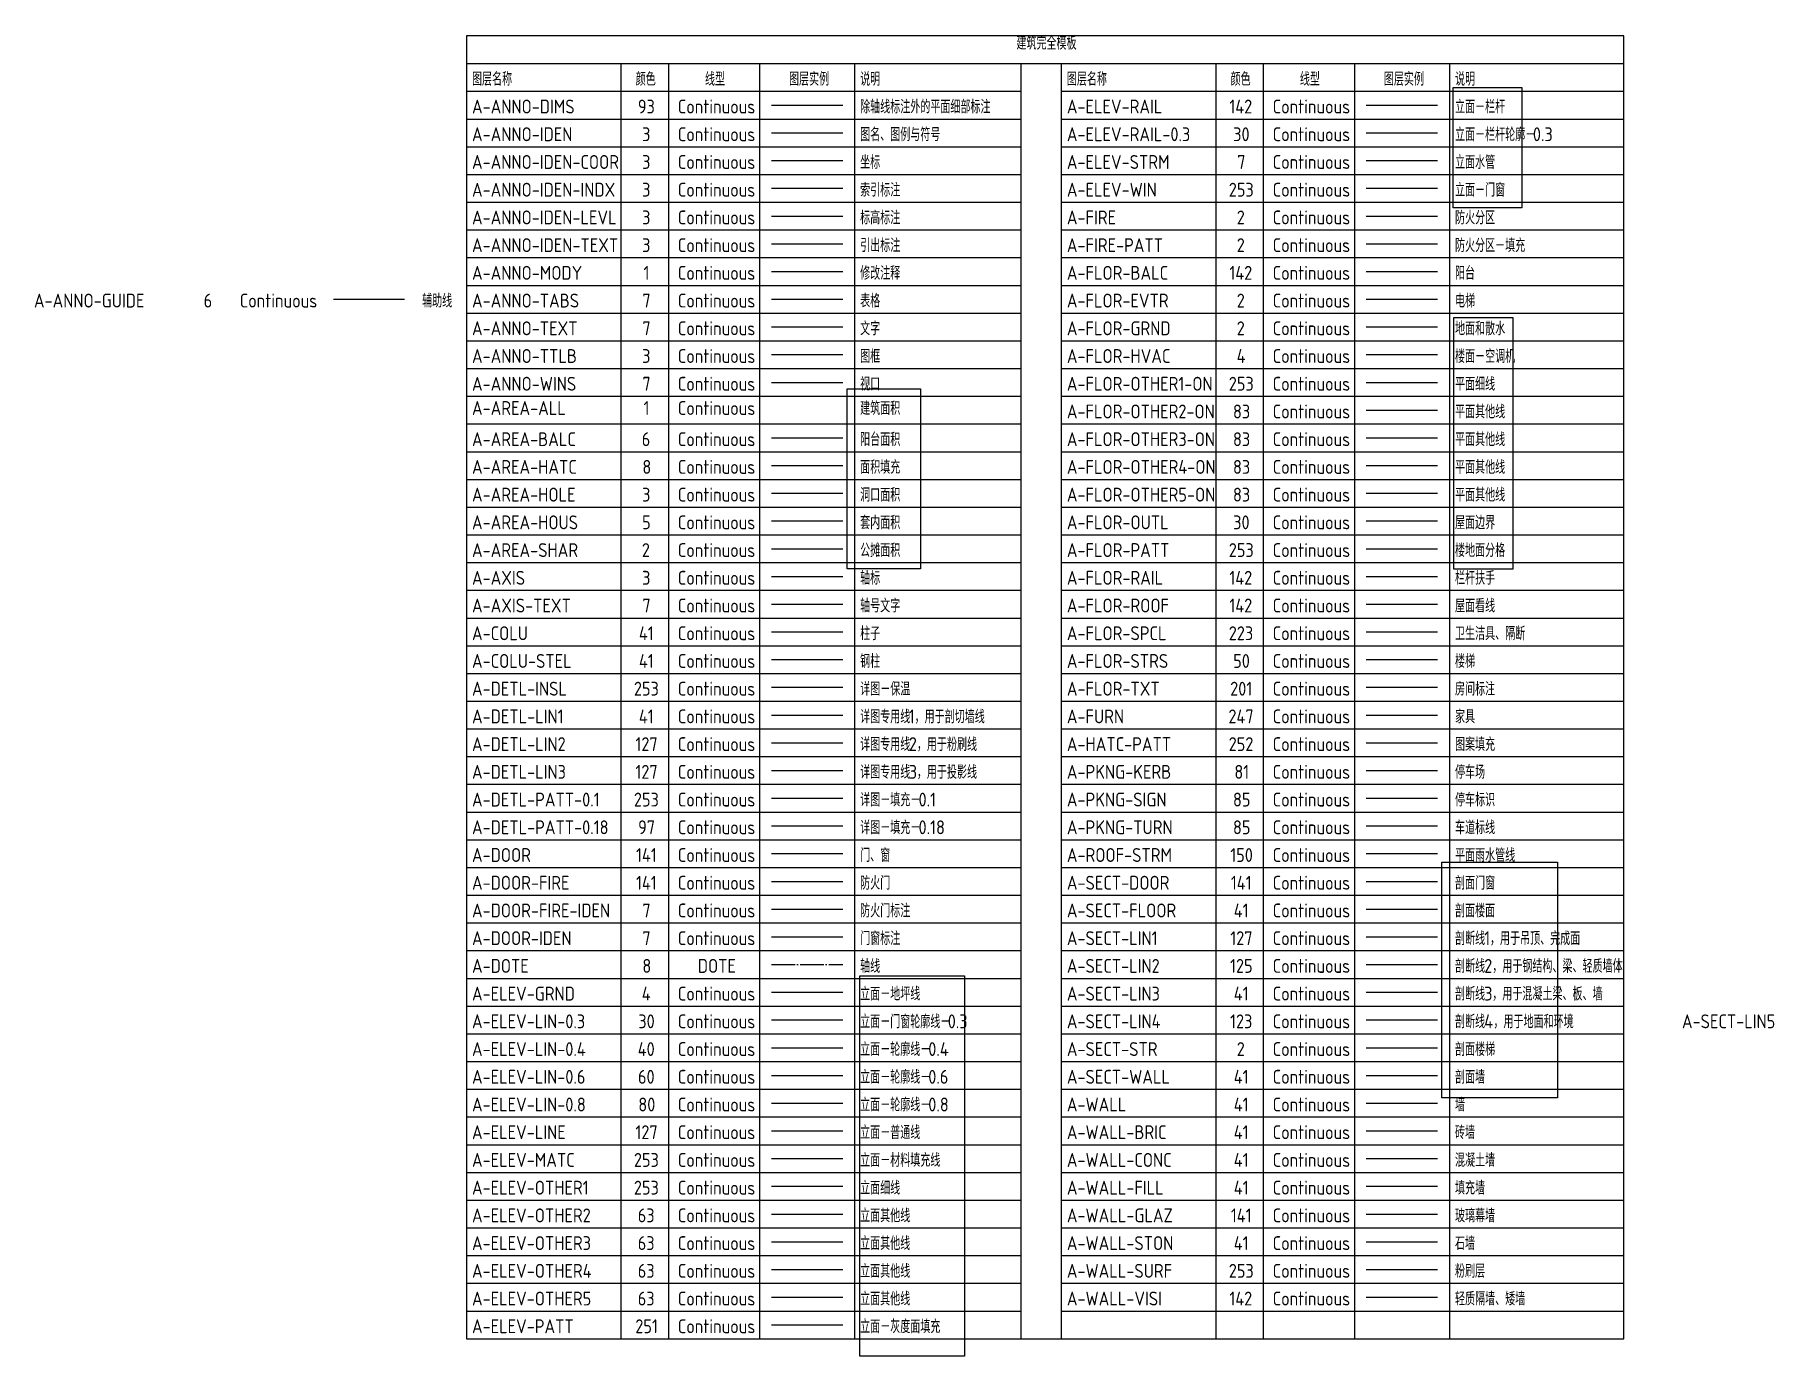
# Model space of a CAD drawing. Extents: x -6243262 to 3079315, y -2914302 to 172723.
# Drawn here: x -2919372 to -2875454, y -686478 to -653110 of the extents above; entities that cross this region are included whole.
import ezdxf

# ---------------------------------------------------------------- set-up
doc = ezdxf.new("R2010")
doc.units = 0
doc.header["$LTSCALE"] = 1000
doc.linetypes.add('DOTE', pattern=[2.42, 2, -0.2, 0.02, -0.2])
for name, color, linetype in [('A-ANNO-DIMS', 93, 'Continuous'), ('A-ANNO-IDEN', 3, 'Continuous'), ('A-ANNO-IDEN-COOR', 3, 'Continuous'), ('A-ANNO-IDEN-INDX', 3, 'Continuous'), ('A-ANNO-IDEN-LEVL', 3, 'Continuous'), ('A-ANNO-IDEN-TEXT', 3, 'Continuous'), ('A-ANNO-MODY', 1, 'Continuous'), ('A-ANNO-TABS', 7, 'Continuous'), ('A-ANNO-TEXT', 7, 'Continuous'), ('A-ANNO-TTLB', 3, 'Continuous'), ('A-ANNO-WINS', 7, 'Continuous'), ('A-AREA-ALL', 1, 'Continuous'), ('A-AREA-BALC', 6, 'Continuous'), ('A-AREA-HATC', 8, 'Continuous'), ('A-AREA-HOLE', 3, 'Continuous'), ('A-AREA-HOUS', 5, 'Continuous'), ('A-AREA-SHAR', 2, 'Continuous'), ('A-AXIS', 3, 'Continuous'), ('A-AXIS-TEXT', 7, 'Continuous'), ('A-COLU', 41, 'Continuous'), ('A-COLU-STEL', 41, 'Continuous'), ('A-DETL-INSL', 253, 'Continuous'), ('A-DETL-LIN1', 41, 'Continuous'), ('A-DETL-LIN2', 127, 'Continuous'), ('A-DETL-LIN3', 127, 'Continuous'), ('A-DETL-PATT-0.1', 253, 'Continuous'), ('A-DETL-PATT-0.18', 97, 'Continuous'), ('A-DOOR', 141, 'Continuous'), ('A-DOOR-FIRE', 141, 'Continuous'), ('A-DOOR-FIRE-IDEN', 7, 'Continuous'), ('A-DOOR-IDEN', 7, 'Continuous'), ('A-DOTE', 8, 'DOTE'), ('A-ELEV-GRND', 4, 'Continuous'), ('A-ELEV-LIN-0.3', 30, 'Continuous'), ('A-ELEV-LIN-0.4', 40, 'Continuous'), ('A-ELEV-LIN-0.6', 60, 'Continuous'), ('A-ELEV-LIN-0.8', 80, 'Continuous'), ('A-ELEV-LINE', 127, 'Continuous'), ('A-ELEV-MATC', 253, 'Continuous'), ('A-ELEV-OTHER1', 253, 'Continuous'), ('A-ELEV-OTHER2', 63, 'Continuous'), ('A-ELEV-OTHER3', 63, 'Continuous'), ('A-ELEV-OTHER4', 63, 'Continuous'), ('A-ELEV-OTHER5', 63, 'Continuous'), ('A-ELEV-PATT', 251, 'Continuous'), ('A-ELEV-RAIL', 142, 'Continuous'), ('A-ELEV-RAIL-0.3', 30, 'Continuous'), ('A-ELEV-STRM', 7, 'Continuous'), ('A-ELEV-WIN', 253, 'Continuous'), ('A-FIRE', 2, 'Continuous'), ('A-FIRE-PATT', 2, 'Continuous'), ('A-FLOR-BALC', 142, 'Continuous'), ('A-FLOR-EVTR', 2, 'Continuous'), ('A-FLOR-GRND', 2, 'Continuous'), ('A-FLOR-HVAC', 4, 'Continuous'), ('A-FLOR-OTHER1-ON', 253, 'Continuous'), ('A-FLOR-OTHER2-ON', 83, 'Continuous'), ('A-FLOR-OTHER3-ON', 83, 'Continuous'), ('A-FLOR-OTHER4-ON', 83, 'Continuous'), ('A-FLOR-OTHER5-ON', 83, 'Continuous'), ('A-FLOR-OUTL', 30, 'Continuous'), ('A-FLOR-PATT', 253, 'Continuous'), ('A-FLOR-RAIL', 142, 'Continuous'), ('A-FLOR-ROOF', 142, 'Continuous'), ('A-FLOR-SPCL', 223, 'Continuous'), ('A-FLOR-STRS', 50, 'Continuous'), ('A-FLOR-TXT', 201, 'Continuous'), ('A-FURN', 247, 'Continuous'), ('A-HATC-PATT', 252, 'Continuous'), ('A-PKNG-KERB', 81, 'Continuous'), ('A-PKNG-SIGN', 85, 'Continuous'), ('A-PKNG-TURN', 85, 'Continuous'), ('A-ROOF-STRM', 150, 'Continuous'), ('A-SECT-DOOR', 141, 'Continuous'), ('A-SECT-FLOOR', 41, 'Continuous'), ('A-SECT-LIN1', 127, 'Continuous'), ('A-SECT-LIN2', 125, 'Continuous'), ('A-SECT-LIN3', 41, 'Continuous'), ('A-SECT-LIN4', 123, 'Continuous'), ('A-SECT-LIN5', 8, 'Continuous'), ('A-SECT-STR', 2, 'Continuous'), ('A-SECT-WALL', 41, 'Continuous'), ('A-WALL', 41, 'Continuous'), ('A-WALL-BRIC', 41, 'Continuous'), ('A-WALL-CONC', 41, 'Continuous'), ('A-WALL-FILL', 41, 'Continuous'), ('A-WALL-GLAZ', 141, 'Continuous'), ('A-WALL-STON', 41, 'Continuous'), ('A-WALL-SURF', 253, 'Continuous'), ('A-WALL-VISI', 142, 'Continuous')]:
    doc.layers.add(name, color=color, linetype=linetype)
doc.layers.add('A-ANNO-GUIDE', color=6, linetype='Continuous', plot=False)
doc.styles.get("Standard").update_dxf_attribs({"font": 'gbenor.shx', "bigfont": 'gbcbig.shx'})

msp = doc.modelspace()

# ---------------------------------------------------------------- texts
for s, p in [('建筑完全模板', (-2894587.2, -653486.9)), ('图层名称', (-2908332.8, -654396.9)), ('颜色', (-2904199.9, -654396.9)), ('线型', (-2902449.9, -654396.9)), ('图层实例', (-2900328.9, -654396.9)), ('说明', (-2898532.8, -654396.9)), ('图层名称', (-2893313.2, -654396.9)), ('颜色', (-2889180.3, -654396.9)), ('线型', (-2887430.3, -654396.9)), ('图层实例', (-2885309.3, -654396.9)), ('说明', (-2883513.2, -654396.9))]:
    msp.add_text(s, height=337.59).set_placement(p)
at = {"layer": 'A-ANNO-DIMS'}
for s, height, p in [('A-ANNO-DIMS', 350, (-2908332.8, -655096.9)), ('93', 350, (-2904145.3, -655096.9)), ('Continuous', 350, (-2903137.5, -655096.9)), ('除轴线标注外的平面细部标注', 337.589, (-2898532.8, -655096.9))]:
    msp.add_text(s, height=height, dxfattribs=at).set_placement(p)
at = {"layer": 'A-ANNO-GUIDE'}
for s, height, p in [('A-ANNO-GUIDE', 350, (-2919392.9, -659996.9)), ('Continuous', 350, (-2914197.7, -659996.9)), ('辅助线', 337.59, (-2909592.9, -659996.9)), ('6', 350, (-2915107.2, -659996.9))]:
    msp.add_text(s, height=height, dxfattribs=at).set_placement(p)
at = {"layer": 'A-ANNO-IDEN'}
for s, height, p in [('A-ANNO-IDEN', 350, (-2908332.8, -655796.9)), ('3', 350, (-2904037.1, -655796.9)), ('Continuous', 350, (-2903137.5, -655796.9)), ('图名、图例与符号', 337.59, (-2898532.8, -655796.9))]:
    msp.add_text(s, height=height, dxfattribs=at).set_placement(p)
at = {"layer": 'A-ANNO-IDEN-COOR'}
for s, height, p in [('坐标', 337.59, (-2898532.8, -656496.9)), ('A-ANNO-IDEN-COOR', 350, (-2908332.8, -656496.9)), ('3', 350, (-2904037.1, -656496.9)), ('Continuous', 350, (-2903137.5, -656496.9))]:
    msp.add_text(s, height=height, dxfattribs=at).set_placement(p)
at = {"layer": 'A-ANNO-IDEN-INDX'}
for s, height, p in [('A-ANNO-IDEN-INDX', 350, (-2908332.8, -657196.9)), ('3', 350, (-2904037.1, -657196.9)), ('Continuous', 350, (-2903137.5, -657196.9)), ('索引标注', 337.59, (-2898532.8, -657196.9))]:
    msp.add_text(s, height=height, dxfattribs=at).set_placement(p)
at = {"layer": 'A-ANNO-IDEN-LEVL'}
for s, height, p in [('A-ANNO-IDEN-LEVL', 350, (-2908332.8, -657896.9)), ('3', 350, (-2904037.1, -657896.9)), ('Continuous', 350, (-2903137.5, -657896.9)), ('标高标注', 337.59, (-2898532.8, -657896.9))]:
    msp.add_text(s, height=height, dxfattribs=at).set_placement(p)
at = {"layer": 'A-ANNO-IDEN-TEXT'}
for s, height, p in [('A-ANNO-IDEN-TEXT', 350, (-2908332.8, -658596.9)), ('3', 350, (-2904037.1, -658596.9)), ('Continuous', 350, (-2903137.5, -658596.9)), ('引出标注', 337.59, (-2898532.8, -658596.9))]:
    msp.add_text(s, height=height, dxfattribs=at).set_placement(p)
at = {"layer": 'A-ANNO-MODY'}
for s, height, p in [('A-ANNO-MODY', 350, (-2908332.8, -659296.9)), ('1', 350, (-2904001.9, -659296.9)), ('Continuous', 350, (-2903137.5, -659296.9)), ('修改注释', 337.59, (-2898532.8, -659296.9))]:
    msp.add_text(s, height=height, dxfattribs=at).set_placement(p)
at = {"layer": 'A-ANNO-TABS'}
for s, height, p in [('A-ANNO-TABS', 350, (-2908332.8, -659996.9)), ('Continuous', 350, (-2903137.5, -659996.9)), ('表格', 337.59, (-2898532.8, -659996.9)), ('7', 350, (-2904031.1, -659996.9))]:
    msp.add_text(s, height=height, dxfattribs=at).set_placement(p)
at = {"layer": 'A-ANNO-TEXT'}
for s, height, p in [('A-ANNO-TEXT', 350, (-2908332.8, -660696.9)), ('7', 350, (-2904031.1, -660696.9)), ('Continuous', 350, (-2903137.5, -660696.9)), ('文字', 337.59, (-2898532.8, -660696.9))]:
    msp.add_text(s, height=height, dxfattribs=at).set_placement(p)
at = {"layer": 'A-ANNO-TTLB'}
for s, height, p in [('A-ANNO-TTLB', 350, (-2908332.8, -661396.9)), ('3', 350, (-2904037.1, -661396.9)), ('Continuous', 350, (-2903137.5, -661396.9)), ('图框', 337.59, (-2898532.8, -661396.9))]:
    msp.add_text(s, height=height, dxfattribs=at).set_placement(p)
at = {"layer": 'A-ANNO-WINS'}
for s, height, p in [('A-ANNO-WINS', 350, (-2908332.8, -662096.9)), ('7', 350, (-2904031.1, -662096.9)), ('Continuous', 350, (-2903137.5, -662096.9)), ('视口', 337.59, (-2898532.8, -662096.9))]:
    msp.add_text(s, height=height, dxfattribs=at).set_placement(p)
at = {"layer": 'A-AREA-ALL'}
for s, height, p in [('A-AREA-ALL', 350, (-2908332.8, -662709.9)), ('1', 350, (-2904001.9, -662709.9)), ('Continuous', 350, (-2903137.5, -662709.9)), ('建筑面积', 337.59, (-2898532.8, -662709.9))]:
    msp.add_text(s, height=height, dxfattribs=at).set_placement(p)
at = {"layer": 'A-AREA-BALC'}
for s, height, p in [('A-AREA-BALC', 350, (-2908332.8, -663496.9)), ('6', 350, (-2904047.1, -663496.9)), ('Continuous', 350, (-2903137.5, -663496.9)), ('阳台面积', 337.59, (-2898532.8, -663496.9))]:
    msp.add_text(s, height=height, dxfattribs=at).set_placement(p)
at = {"layer": 'A-AREA-HATC'}
for s, height, p in [('A-AREA-HATC', 350, (-2908332.8, -664196.9)), ('8', 350, (-2904031.1, -664196.9)), ('Continuous', 350, (-2903137.5, -664196.9)), ('面积填充', 337.59, (-2898532.8, -664196.9))]:
    msp.add_text(s, height=height, dxfattribs=at).set_placement(p)
at = {"layer": 'A-AREA-HOLE'}
for s, height, p in [('A-AREA-HOLE', 350, (-2908332.8, -664896.9)), ('3', 350, (-2904037.1, -664896.9)), ('Continuous', 350, (-2903137.5, -664896.9)), ('洞口面积', 337.59, (-2898532.8, -664896.9))]:
    msp.add_text(s, height=height, dxfattribs=at).set_placement(p)
at = {"layer": 'A-AREA-HOUS'}
for s, height, p in [('A-AREA-HOUS', 350, (-2908332.8, -665596.9)), ('5', 350, (-2904037.1, -665596.9)), ('Continuous', 350, (-2903137.5, -665596.9)), ('套内面积', 337.59, (-2898532.8, -665596.9))]:
    msp.add_text(s, height=height, dxfattribs=at).set_placement(p)
at = {"layer": 'A-AREA-SHAR'}
for s, height, p in [('A-AREA-SHAR', 350, (-2908332.8, -666296.9)), ('2', 350, (-2904043.6, -666296.9)), ('Continuous', 350, (-2903137.5, -666296.9)), ('公摊面积', 337.59, (-2898532.8, -666296.9))]:
    msp.add_text(s, height=height, dxfattribs=at).set_placement(p)
at = {"layer": 'A-AXIS'}
for s, height, p in [('A-AXIS', 350, (-2908332.8, -666996.9)), ('3', 350, (-2904037.1, -666996.9)), ('Continuous', 350, (-2903137.5, -666996.9)), ('轴标', 337.59, (-2898532.8, -666996.9))]:
    msp.add_text(s, height=height, dxfattribs=at).set_placement(p)
at = {"layer": 'A-AXIS-TEXT'}
for s, height, p in [('A-AXIS-TEXT', 350, (-2908332.8, -667696.9)), ('7', 350, (-2904031.1, -667696.9)), ('Continuous', 350, (-2903137.5, -667696.9)), ('轴号文字', 337.59, (-2898532.8, -667696.9))]:
    msp.add_text(s, height=height, dxfattribs=at).set_placement(p)
at = {"layer": 'A-COLU'}
for s, height, p in [('A-COLU', 350, (-2908332.8, -668396.9)), ('41', 350, (-2904118.6, -668396.9)), ('Continuous', 350, (-2903137.5, -668396.9)), ('柱子', 337.59, (-2898532.8, -668396.9))]:
    msp.add_text(s, height=height, dxfattribs=at).set_placement(p)
at = {"layer": 'A-COLU-STEL'}
for s, height, p in [('A-COLU-STEL', 350, (-2908332.8, -669096.9)), ('41', 350, (-2904118.6, -669096.9)), ('Continuous', 350, (-2903137.5, -669096.9)), ('钢柱', 337.59, (-2898532.8, -669096.9))]:
    msp.add_text(s, height=height, dxfattribs=at).set_placement(p)
at = {"layer": 'A-DETL-INSL'}
for s, height, p in [('A-DETL-INSL', 350, (-2908332.8, -669796.9)), ('253', 350, (-2904245, -669796.9)), ('Continuous', 350, (-2903137.5, -669796.9)), ('详图－保温', 337.59, (-2898532.8, -669796.9))]:
    msp.add_text(s, height=height, dxfattribs=at).set_placement(p)
at = {"layer": 'A-DETL-LIN1'}
for s, height, p in [('A-DETL-LIN1', 350, (-2908332.8, -670496.9)), ('41', 350, (-2904118.6, -670496.9)), ('Continuous', 350, (-2903137.5, -670496.9)), ('详图专用线', 337.59, (-2898532.8, -670496.9)), ('1', 350, (-2897304, -670496.9)), ('，用于剖切墙线', 337.59, (-2897158.2, -670496.9))]:
    msp.add_text(s, height=height, dxfattribs=at).set_placement(p)
at = {"layer": 'A-DETL-LIN2'}
for s, height, p in [('A-DETL-LIN2', 350, (-2908332.8, -671196.9)), ('127', 350, (-2904206.1, -671196.9)), ('Continuous', 350, (-2903137.5, -671196.9)), ('详图专用线', 337.59, (-2898532.8, -671196.9)), ('2', 350, (-2897304, -671196.9)), ('，用于粉刷线', 337.59, (-2897099.9, -671196.9))]:
    msp.add_text(s, height=height, dxfattribs=at).set_placement(p)
at = {"layer": 'A-DETL-LIN3'}
for s, height, p in [('A-DETL-LIN3', 350, (-2908332.8, -671896.9)), ('127', 350, (-2904206.1, -671896.9)), ('Continuous', 350, (-2903137.5, -671896.9)), ('详图专用线', 337.59, (-2898532.8, -671896.9)), ('3', 350, (-2897304, -671896.9)), ('，用于投影线', 337.59, (-2897099.9, -671896.9))]:
    msp.add_text(s, height=height, dxfattribs=at).set_placement(p)
at = {"layer": 'A-DETL-PATT-0.1'}
for s, height, p in [('A-DETL-PATT-0.1', 350, (-2908332.8, -672596.9)), ('253', 350, (-2904245, -672596.9)), ('Continuous', 350, (-2903137.5, -672596.9)), ('详图－填充－', 337.59, (-2898532.8, -672596.9)), ('0.1', 350, (-2897058.3, -672596.9))]:
    msp.add_text(s, height=height, dxfattribs=at).set_placement(p)
at = {"layer": 'A-DETL-PATT-0.18'}
for s, height, p in [('A-DETL-PATT-0.18', 350, (-2908332.8, -673296.9)), ('97', 350, (-2904139.2, -673296.9)), ('Continuous', 350, (-2903137.5, -673296.9)), ('详图－填充－', 337.59, (-2898532.8, -673296.9)), ('0.18', 350, (-2897058.3, -673296.9))]:
    msp.add_text(s, height=height, dxfattribs=at).set_placement(p)
at = {"layer": 'A-DOOR'}
for s, height, p in [('A-DOOR', 350, (-2908332.8, -673996.9)), ('141', 350, (-2904191.5, -673996.9)), ('Continuous', 350, (-2903137.5, -673996.9)), ('门、窗', 337.59, (-2898532.8, -673996.9))]:
    msp.add_text(s, height=height, dxfattribs=at).set_placement(p)
at = {"layer": 'A-DOOR-FIRE'}
for s, height, p in [('A-DOOR-FIRE', 350, (-2908332.8, -674696.9)), ('141', 350, (-2904191.5, -674696.9)), ('Continuous', 350, (-2903137.5, -674696.9)), ('防火门', 337.59, (-2898532.8, -674696.9))]:
    msp.add_text(s, height=height, dxfattribs=at).set_placement(p)
at = {"layer": 'A-DOOR-FIRE-IDEN'}
for s, height, p in [('A-DOOR-FIRE-IDEN', 350, (-2908332.8, -675396.9)), ('7', 350, (-2904031.1, -675396.9)), ('Continuous', 350, (-2903137.5, -675396.9)), ('防火门标注', 337.59, (-2898532.8, -675396.9))]:
    msp.add_text(s, height=height, dxfattribs=at).set_placement(p)
at = {"layer": 'A-DOOR-IDEN'}
for s, height, p in [('A-DOOR-IDEN', 350, (-2908332.8, -676096.9)), ('7', 350, (-2904031.1, -676096.9)), ('Continuous', 350, (-2903137.5, -676096.9)), ('门窗标注', 337.59, (-2898532.8, -676096.9))]:
    msp.add_text(s, height=height, dxfattribs=at).set_placement(p)
at = {"layer": 'A-DOTE'}
for s, height, p in [('A-DOTE', 350, (-2908332.8, -676796.9)), ('8', 350, (-2904031.1, -676796.9)), ('DOTE', 350, (-2902631.1, -676796.9)), ('轴线', 337.59, (-2898532.8, -676796.9))]:
    msp.add_text(s, height=height, dxfattribs=at).set_placement(p)
at = {"layer": 'A-ELEV-GRND'}
for s, height, p in [('A-ELEV-GRND', 350, (-2908332.8, -677496.9)), ('4', 350, (-2904045.7, -677496.9)), ('Continuous', 350, (-2903137.5, -677496.9)), ('立面－地坪线', 337.59, (-2898532.8, -677496.9))]:
    msp.add_text(s, height=height, dxfattribs=at).set_placement(p)
at = {"layer": 'A-ELEV-LIN-0.3'}
for s, height, p in [('A-ELEV-LIN-0.3', 350, (-2908332.8, -678196.9)), ('30', 350, (-2904133.3, -678196.9)), ('Continuous', 350, (-2903137.5, -678196.9)), ('立面－门窗轮廓线－', 337.59, (-2898532.8, -678196.9)), ('0.3', 350, (-2896321.1, -678196.9))]:
    msp.add_text(s, height=height, dxfattribs=at).set_placement(p)
at = {"layer": 'A-ELEV-LIN-0.4'}
for s, height, p in [('立面－轮廓线－', 337.59, (-2898532.8, -678896.9)), ('A-ELEV-LIN-0.4', 350, (-2908332.8, -678896.9)), ('40', 350, (-2904147.9, -678896.9)), ('Continuous', 350, (-2903137.5, -678896.9)), ('0.4', 350, (-2896812.6, -678896.9))]:
    msp.add_text(s, height=height, dxfattribs=at).set_placement(p)
at = {"layer": 'A-ELEV-LIN-0.6'}
for s, height, p in [('A-ELEV-LIN-0.6', 350, (-2908332.8, -679596.9)), ('60', 350, (-2904142, -679596.9)), ('Continuous', 350, (-2903137.5, -679596.9)), ('立面－轮廓线－', 337.59, (-2898532.8, -679596.9)), ('0.6', 350, (-2896812.6, -679596.9))]:
    msp.add_text(s, height=height, dxfattribs=at).set_placement(p)
at = {"layer": 'A-ELEV-LIN-0.8'}
for s, height, p in [('A-ELEV-LIN-0.8', 350, (-2908332.8, -680296.9)), ('80', 350, (-2904133.3, -680296.9)), ('Continuous', 350, (-2903137.5, -680296.9)), ('立面－轮廓线－', 337.59, (-2898532.8, -680296.9)), ('0.8', 350, (-2896812.6, -680296.9))]:
    msp.add_text(s, height=height, dxfattribs=at).set_placement(p)
at = {"layer": 'A-ELEV-LINE'}
for s, height, p in [('A-ELEV-LINE', 350, (-2908332.8, -680996.9)), ('127', 350, (-2904206.1, -680996.9)), ('Continuous', 350, (-2903137.5, -680996.9)), ('立面－普通线', 337.59, (-2898532.8, -680996.9))]:
    msp.add_text(s, height=height, dxfattribs=at).set_placement(p)
at = {"layer": 'A-ELEV-MATC'}
for s, height, p in [('A-ELEV-MATC', 350, (-2908332.8, -681696.9)), ('253', 350, (-2904245, -681696.9)), ('Continuous', 350, (-2903137.5, -681696.9)), ('立面－材料填充线', 337.59, (-2898532.8, -681696.9))]:
    msp.add_text(s, height=height, dxfattribs=at).set_placement(p)
at = {"layer": 'A-ELEV-OTHER1'}
for s, height, p in [('立面细线', 337.59, (-2898532.8, -682396.9)), ('A-ELEV-OTHER1', 350, (-2908332.8, -682396.9)), ('253', 350, (-2904245, -682396.9)), ('Continuous', 350, (-2903137.5, -682396.9))]:
    msp.add_text(s, height=height, dxfattribs=at).set_placement(p)
at = {"layer": 'A-ELEV-OTHER2'}
for s, height, p in [('A-ELEV-OTHER2', 350, (-2908332.8, -683096.9)), ('63', 350, (-2904148, -683096.9)), ('Continuous', 350, (-2903137.5, -683096.9)), ('立面其他线', 337.59, (-2898532.8, -683096.9))]:
    msp.add_text(s, height=height, dxfattribs=at).set_placement(p)
at = {"layer": 'A-ELEV-OTHER3'}
for s, height, p in [('A-ELEV-OTHER3', 350, (-2908332.8, -683796.9)), ('63', 350, (-2904148, -683796.9)), ('Continuous', 350, (-2903137.5, -683796.9)), ('立面其他线', 337.59, (-2898532.8, -683796.9))]:
    msp.add_text(s, height=height, dxfattribs=at).set_placement(p)
at = {"layer": 'A-ELEV-OTHER4'}
for s, height, p in [('A-ELEV-OTHER4', 350, (-2908332.8, -684496.9)), ('63', 350, (-2904148, -684496.9)), ('Continuous', 350, (-2903137.5, -684496.9)), ('立面其他线', 337.59, (-2898532.8, -684496.9))]:
    msp.add_text(s, height=height, dxfattribs=at).set_placement(p)
at = {"layer": 'A-ELEV-OTHER5'}
for s, height, p in [('A-ELEV-OTHER5', 350, (-2908332.8, -685196.9)), ('63', 350, (-2904148, -685196.9)), ('Continuous', 350, (-2903137.5, -685196.9)), ('立面其他线', 337.59, (-2898532.8, -685196.9))]:
    msp.add_text(s, height=height, dxfattribs=at).set_placement(p)
at = {"layer": 'A-ELEV-PATT'}
for s, height, p in [('A-ELEV-PATT', 350, (-2908332.8, -685896.9)), ('251', 350, (-2904209.8, -685896.9)), ('Continuous', 350, (-2903137.5, -685896.9)), ('立面－灰度面填充', 337.59, (-2898532.8, -685896.9))]:
    msp.add_text(s, height=height, dxfattribs=at).set_placement(p)
at = {"layer": 'A-ELEV-RAIL'}
for s, height, p in [('A-ELEV-RAIL', 350, (-2893313.2, -655096.9)), ('142', 350, (-2889209.8, -655096.9)), ('Continuous', 350, (-2888117.9, -655096.9)), ('立面－栏杆', 337.59, (-2883513.2, -655096.9))]:
    msp.add_text(s, height=height, dxfattribs=at).set_placement(p)
at = {"layer": 'A-ELEV-RAIL-0.3'}
for s, height, p in [('A-ELEV-RAIL-0.3', 350, (-2893313.2, -655796.9)), ('30', 350, (-2889113.7, -655796.9)), ('Continuous', 350, (-2888117.9, -655796.9)), ('立面－栏杆轮廓－', 337.59, (-2883513.2, -655796.9)), ('0.3', 350, (-2881547.2, -655796.9))]:
    msp.add_text(s, height=height, dxfattribs=at).set_placement(p)
at = {"layer": 'A-ELEV-STRM'}
for s, height, p in [('立面水管', 337.59, (-2883513.2, -656496.9)), ('A-ELEV-STRM', 350, (-2893313.2, -656496.9)), ('7', 350, (-2889011.5, -656496.9)), ('Continuous', 350, (-2888117.9, -656496.9))]:
    msp.add_text(s, height=height, dxfattribs=at).set_placement(p)
at = {"layer": 'A-ELEV-WIN'}
for s, height, p in [('A-ELEV-WIN', 350, (-2893313.2, -657196.9)), ('253', 350, (-2889225.4, -657196.9)), ('Continuous', 350, (-2888117.9, -657196.9)), ('立面－门窗', 337.59, (-2883513.2, -657196.9))]:
    msp.add_text(s, height=height, dxfattribs=at).set_placement(p)
at = {"layer": 'A-FIRE'}
for s, height, p in [('A-FIRE', 350, (-2893313.2, -657896.9)), ('2', 350, (-2889024, -657896.9)), ('Continuous', 350, (-2888117.9, -657896.9)), ('防火分区', 337.59, (-2883513.2, -657896.9))]:
    msp.add_text(s, height=height, dxfattribs=at).set_placement(p)
at = {"layer": 'A-FIRE-PATT'}
for s, height, p in [('A-FIRE-PATT', 350, (-2893313.2, -658596.9)), ('2', 350, (-2889024, -658596.9)), ('Continuous', 350, (-2888117.9, -658596.9)), ('防火分区－填充', 337.59, (-2883513.2, -658596.9))]:
    msp.add_text(s, height=height, dxfattribs=at).set_placement(p)
at = {"layer": 'A-FLOR-BALC'}
for s, height, p in [('A-FLOR-BALC', 350, (-2893313.2, -659296.9)), ('142', 350, (-2889209.8, -659296.9)), ('Continuous', 350, (-2888117.9, -659296.9)), ('阳台', 337.59, (-2883513.2, -659296.9))]:
    msp.add_text(s, height=height, dxfattribs=at).set_placement(p)
at = {"layer": 'A-FLOR-EVTR'}
for s, height, p in [('A-FLOR-EVTR', 350, (-2893313.2, -659996.9)), ('Continuous', 350, (-2888117.9, -659996.9)), ('电梯', 337.59, (-2883513.2, -659996.9)), ('2', 350, (-2889024, -659996.9))]:
    msp.add_text(s, height=height, dxfattribs=at).set_placement(p)
at = {"layer": 'A-FLOR-GRND'}
for s, height, p in [('A-FLOR-GRND', 350, (-2893313.2, -660696.9)), ('2', 350, (-2889024, -660696.9)), ('Continuous', 350, (-2888117.9, -660696.9)), ('地面和散水', 337.59, (-2883513.2, -660696.9))]:
    msp.add_text(s, height=height, dxfattribs=at).set_placement(p)
at = {"layer": 'A-FLOR-HVAC'}
for s, height, p in [('A-FLOR-HVAC', 350, (-2893313.2, -661396.9)), ('4', 350, (-2889026.1, -661396.9)), ('Continuous', 350, (-2888117.9, -661396.9)), ('楼面－空调机', 337.59, (-2883513.2, -661396.9))]:
    msp.add_text(s, height=height, dxfattribs=at).set_placement(p)
at = {"layer": 'A-FLOR-OTHER1-ON'}
for s, height, p in [('A-FLOR-OTHER1-ON', 350, (-2893313.2, -662096.9)), ('253', 350, (-2889225.4, -662096.9)), ('Continuous', 350, (-2888117.9, -662096.9)), ('平面细线', 337.59, (-2883513.2, -662096.9))]:
    msp.add_text(s, height=height, dxfattribs=at).set_placement(p)
at = {"layer": 'A-FLOR-OTHER2-ON'}
for s, height, p in [('A-FLOR-OTHER2-ON', 350, (-2893313.2, -662796.9)), ('83', 350, (-2889119.6, -662796.9)), ('Continuous', 350, (-2888117.9, -662796.9)), ('平面其他线', 337.59, (-2883513.2, -662796.9))]:
    msp.add_text(s, height=height, dxfattribs=at).set_placement(p)
at = {"layer": 'A-FLOR-OTHER3-ON'}
for s, height, p in [('A-FLOR-OTHER3-ON', 350, (-2893313.2, -663496.9)), ('83', 350, (-2889119.6, -663496.9)), ('Continuous', 350, (-2888117.9, -663496.9)), ('平面其他线', 337.59, (-2883513.2, -663496.9))]:
    msp.add_text(s, height=height, dxfattribs=at).set_placement(p)
at = {"layer": 'A-FLOR-OTHER4-ON'}
for s, height, p in [('A-FLOR-OTHER4-ON', 350, (-2893313.2, -664196.9)), ('83', 350, (-2889119.6, -664196.9)), ('Continuous', 350, (-2888117.9, -664196.9)), ('平面其他线', 337.59, (-2883513.2, -664196.9))]:
    msp.add_text(s, height=height, dxfattribs=at).set_placement(p)
at = {"layer": 'A-FLOR-OTHER5-ON'}
for s, height, p in [('A-FLOR-OTHER5-ON', 350, (-2893313.2, -664896.9)), ('83', 350, (-2889119.6, -664896.9)), ('Continuous', 350, (-2888117.9, -664896.9)), ('平面其他线', 337.59, (-2883513.2, -664896.9))]:
    msp.add_text(s, height=height, dxfattribs=at).set_placement(p)
at = {"layer": 'A-FLOR-OUTL'}
for s, height, p in [('A-FLOR-OUTL', 350, (-2893313.2, -665596.9)), ('30', 350, (-2889113.7, -665596.9)), ('Continuous', 350, (-2888117.9, -665596.9)), ('屋面边界', 337.59, (-2883513.2, -665596.9))]:
    msp.add_text(s, height=height, dxfattribs=at).set_placement(p)
at = {"layer": 'A-FLOR-PATT'}
for s, height, p in [('A-FLOR-PATT', 350, (-2893313.2, -666296.9)), ('253', 350, (-2889225.4, -666296.9)), ('Continuous', 350, (-2888117.9, -666296.9)), ('楼地面分格', 337.59, (-2883513.2, -666296.9))]:
    msp.add_text(s, height=height, dxfattribs=at).set_placement(p)
at = {"layer": 'A-FLOR-RAIL'}
for s, height, p in [('A-FLOR-RAIL', 350, (-2893313.2, -666996.9)), ('142', 350, (-2889209.8, -666996.9)), ('Continuous', 350, (-2888117.9, -666996.9)), ('栏杆扶手', 337.59, (-2883513.2, -666996.9))]:
    msp.add_text(s, height=height, dxfattribs=at).set_placement(p)
at = {"layer": 'A-FLOR-ROOF'}
for s, height, p in [('A-FLOR-ROOF', 350, (-2893313.2, -667696.9)), ('142', 350, (-2889209.8, -667696.9)), ('Continuous', 350, (-2888117.9, -667696.9)), ('屋面看线', 337.59, (-2883513.2, -667696.9))]:
    msp.add_text(s, height=height, dxfattribs=at).set_placement(p)
at = {"layer": 'A-FLOR-SPCL'}
for s, height, p in [('A-FLOR-SPCL', 350, (-2893313.2, -668396.9)), ('223', 350, (-2889225.4, -668396.9)), ('Continuous', 350, (-2888117.9, -668396.9)), ('卫生洁具、隔断', 337.59, (-2883513.2, -668396.9))]:
    msp.add_text(s, height=height, dxfattribs=at).set_placement(p)
at = {"layer": 'A-FLOR-STRS'}
for s, height, p in [('A-FLOR-STRS', 350, (-2893313.2, -669096.9)), ('50', 350, (-2889113.7, -669096.9)), ('Continuous', 350, (-2888117.9, -669096.9)), ('楼梯', 337.59, (-2883513.2, -669096.9))]:
    msp.add_text(s, height=height, dxfattribs=at).set_placement(p)
at = {"layer": 'A-FLOR-TXT'}
for s, height, p in [('A-FLOR-TXT', 350, (-2893313.2, -669796.9)), ('201', 350, (-2889190.2, -669796.9)), ('Continuous', 350, (-2888117.9, -669796.9)), ('房间标注', 337.59, (-2883513.2, -669796.9))]:
    msp.add_text(s, height=height, dxfattribs=at).set_placement(p)
at = {"layer": 'A-FURN'}
for s, height, p in [('A-FURN', 350, (-2893313.2, -670496.9)), ('247', 350, (-2889234, -670496.9)), ('Continuous', 350, (-2888117.9, -670496.9)), ('家具', 337.59, (-2883513.2, -670496.9))]:
    msp.add_text(s, height=height, dxfattribs=at).set_placement(p)
at = {"layer": 'A-HATC-PATT'}
for s, height, p in [('A-HATC-PATT', 350, (-2893313.2, -671196.9)), ('252', 350, (-2889228.1, -671196.9)), ('Continuous', 350, (-2888117.9, -671196.9)), ('图案填充', 337.59, (-2883513.2, -671196.9))]:
    msp.add_text(s, height=height, dxfattribs=at).set_placement(p)
at = {"layer": 'A-PKNG-KERB'}
for s, height, p in [('A-PKNG-KERB', 350, (-2893313.2, -671896.9)), ('81', 350, (-2889084.4, -671896.9)), ('Continuous', 350, (-2888117.9, -671896.9)), ('停车场', 337.59, (-2883513.2, -671896.9))]:
    msp.add_text(s, height=height, dxfattribs=at).set_placement(p)
at = {"layer": 'A-PKNG-SIGN'}
for s, height, p in [('A-PKNG-SIGN', 350, (-2893313.2, -672596.9)), ('85', 350, (-2889119.6, -672596.9)), ('Continuous', 350, (-2888117.9, -672596.9)), ('停车标识', 337.59, (-2883513.2, -672596.9))]:
    msp.add_text(s, height=height, dxfattribs=at).set_placement(p)
at = {"layer": 'A-PKNG-TURN'}
for s, height, p in [('A-PKNG-TURN', 350, (-2893313.2, -673296.9)), ('85', 350, (-2889119.6, -673296.9)), ('Continuous', 350, (-2888117.9, -673296.9)), ('车道标线', 337.59, (-2883513.2, -673296.9))]:
    msp.add_text(s, height=height, dxfattribs=at).set_placement(p)
at = {"layer": 'A-ROOF-STRM'}
for s, height, p in [('A-ROOF-STRM', 350, (-2893313.2, -673996.9)), ('150', 350, (-2889186.6, -673996.9)), ('Continuous', 350, (-2888117.9, -673996.9)), ('平面雨水管线', 337.59, (-2883513.2, -673996.9))]:
    msp.add_text(s, height=height, dxfattribs=at).set_placement(p)
at = {"layer": 'A-SECT-DOOR'}
for s, height, p in [('A-SECT-DOOR', 350, (-2893313.2, -674696.9)), ('141', 350, (-2889171.9, -674696.9)), ('Continuous', 350, (-2888117.9, -674696.9)), ('剖面门窗', 337.59, (-2883513.2, -674696.9))]:
    msp.add_text(s, height=height, dxfattribs=at).set_placement(p)
at = {"layer": 'A-SECT-FLOOR'}
for s, height, p in [('A-SECT-FLOOR', 350, (-2893313.2, -675396.9)), ('41', 350, (-2889099, -675396.9)), ('Continuous', 350, (-2888117.9, -675396.9)), ('剖面楼面', 337.59, (-2883513.2, -675396.9))]:
    msp.add_text(s, height=height, dxfattribs=at).set_placement(p)
at = {"layer": 'A-SECT-LIN1'}
for s, height, p in [('A-SECT-LIN1', 350, (-2893313.2, -676096.9)), ('127', 350, (-2889186.5, -676096.9)), ('Continuous', 350, (-2888117.9, -676096.9)), ('剖断线', 337.59, (-2883513.2, -676096.9)), ('1', 350, (-2882775.9, -676096.9)), ('，用于吊顶、完成面', 337.59, (-2882630.1, -676096.9))]:
    msp.add_text(s, height=height, dxfattribs=at).set_placement(p)
at = {"layer": 'A-SECT-LIN2'}
for s, height, p in [('A-SECT-LIN2', 350, (-2893313.2, -676796.9)), ('125', 350, (-2889192.5, -676796.9)), ('Continuous', 350, (-2888117.9, -676796.9)), ('剖断线', 337.59, (-2883513.2, -676796.9)), ('2', 350, (-2882775.9, -676796.9)), ('，用于钢结构、梁、轻质墙体', 337.589, (-2882571.8, -676796.9))]:
    msp.add_text(s, height=height, dxfattribs=at).set_placement(p)
at = {"layer": 'A-SECT-LIN3'}
for s, height, p in [('A-SECT-LIN3', 350, (-2893313.2, -677496.9)), ('41', 350, (-2889099, -677496.9)), ('Continuous', 350, (-2888117.9, -677496.9)), ('剖断线', 337.59, (-2883513.2, -677496.9)), ('3', 350, (-2882775.9, -677496.9)), ('，用于混凝土梁、板、墙', 337.589, (-2882571.8, -677496.9))]:
    msp.add_text(s, height=height, dxfattribs=at).set_placement(p)
at = {"layer": 'A-SECT-LIN4'}
for s, height, p in [('A-SECT-LIN4', 350, (-2893313.2, -678196.9)), ('123', 350, (-2889192.5, -678196.9)), ('Continuous', 350, (-2888117.9, -678196.9)), ('剖断线', 337.59, (-2883513.2, -678196.9)), ('4', 350, (-2882775.9, -678196.9)), ('，用于地面和环境', 337.59, (-2882542.6, -678196.9))]:
    msp.add_text(s, height=height, dxfattribs=at).set_placement(p)
at = {"layer": 'A-SECT-LIN5'}
msp.add_text('A-SECT-LIN5', height=350, dxfattribs=at).set_placement((-2877783.3, -678196.9))
at = {"layer": 'A-SECT-STR'}
for s, height, p in [('剖面楼梯', 337.59, (-2883513.2, -678896.9)), ('A-SECT-STR', 350, (-2893313.2, -678896.9)), ('2', 350, (-2889024, -678896.9)), ('Continuous', 350, (-2888117.9, -678896.9))]:
    msp.add_text(s, height=height, dxfattribs=at).set_placement(p)
at = {"layer": 'A-SECT-WALL'}
for s, height, p in [('A-SECT-WALL', 350, (-2893313.2, -679596.9)), ('41', 350, (-2889099, -679596.9)), ('Continuous', 350, (-2888117.9, -679596.9)), ('剖面墙', 337.59, (-2883513.2, -679596.9))]:
    msp.add_text(s, height=height, dxfattribs=at).set_placement(p)
at = {"layer": 'A-WALL'}
for s, height, p in [('A-WALL', 350, (-2893313.2, -680296.9)), ('41', 350, (-2889099, -680296.9)), ('Continuous', 350, (-2888117.9, -680296.9)), ('墙', 337.6, (-2883513.2, -680296.9))]:
    msp.add_text(s, height=height, dxfattribs=at).set_placement(p)
at = {"layer": 'A-WALL-BRIC'}
for s, height, p in [('A-WALL-BRIC', 350, (-2893313.2, -680996.9)), ('41', 350, (-2889099, -680996.9)), ('Continuous', 350, (-2888117.9, -680996.9)), ('砖墙', 337.59, (-2883513.2, -680996.9))]:
    msp.add_text(s, height=height, dxfattribs=at).set_placement(p)
at = {"layer": 'A-WALL-CONC'}
for s, height, p in [('A-WALL-CONC', 350, (-2893313.2, -681696.9)), ('41', 350, (-2889099, -681696.9)), ('Continuous', 350, (-2888117.9, -681696.9)), ('混凝土墙', 337.59, (-2883513.2, -681696.9))]:
    msp.add_text(s, height=height, dxfattribs=at).set_placement(p)
at = {"layer": 'A-WALL-FILL'}
for s, height, p in [('填充墙', 337.59, (-2883513.2, -682396.9)), ('A-WALL-FILL', 350, (-2893313.2, -682396.9)), ('41', 350, (-2889099, -682396.9)), ('Continuous', 350, (-2888117.9, -682396.9))]:
    msp.add_text(s, height=height, dxfattribs=at).set_placement(p)
at = {"layer": 'A-WALL-GLAZ'}
for s, height, p in [('A-WALL-GLAZ', 350, (-2893313.2, -683096.9)), ('141', 350, (-2889171.9, -683096.9)), ('Continuous', 350, (-2888117.9, -683096.9)), ('玻璃幕墙', 337.59, (-2883513.2, -683096.9))]:
    msp.add_text(s, height=height, dxfattribs=at).set_placement(p)
at = {"layer": 'A-WALL-STON'}
for s, height, p in [('A-WALL-STON', 350, (-2893313.2, -683796.9)), ('41', 350, (-2889099, -683796.9)), ('Continuous', 350, (-2888117.9, -683796.9)), ('石墙', 337.59, (-2883513.2, -683796.9))]:
    msp.add_text(s, height=height, dxfattribs=at).set_placement(p)
at = {"layer": 'A-WALL-SURF'}
for s, height, p in [('A-WALL-SURF', 350, (-2893313.2, -684496.9)), ('253', 350, (-2889225.4, -684496.9)), ('Continuous', 350, (-2888117.9, -684496.9)), ('粉刷层', 337.59, (-2883513.2, -684496.9))]:
    msp.add_text(s, height=height, dxfattribs=at).set_placement(p)
at = {"layer": 'A-WALL-VISI'}
for s, height, p in [('A-WALL-VISI', 350, (-2893313.2, -685196.9)), ('142', 350, (-2889209.8, -685196.9)), ('Continuous', 350, (-2888117.9, -685196.9)), ('轻质隔墙、矮墙', 337.59, (-2883513.2, -685196.9))]:
    msp.add_text(s, height=height, dxfattribs=at).set_placement(p)

# ---------------------------------------------------------------- linework, layer by layer
msp.add_lwpolyline([(-2908472.8, -686036.9), (-2879253.2, -686036.9), (-2879253.2, -653136.9), (-2908472.8, -653136.9)], close=True)
for points in [[(-2908472.8, -653836.9), (-2879253.2, -653836.9)], [(-2904572.8, -653836.9), (-2904572.8, -686036.9)], [(-2903372.8, -653836.9), (-2903372.8, -686036.9)], [(-2901072.8, -653836.9), (-2901072.8, -686036.9)], [(-2898672.8, -653836.9), (-2898672.8, -686036.9)], [(-2894472.8, -653836.9), (-2894472.8, -686036.9)], [(-2893453.2, -653836.9), (-2893453.2, -686036.9)], [(-2889553.2, -653836.9), (-2889553.2, -686036.9)], [(-2888353.2, -653836.9), (-2888353.2, -686036.9)], [(-2886053.2, -653836.9), (-2886053.2, -686036.9)], [(-2883653.2, -653836.9), (-2883653.2, -686036.9)], [(-2908472.8, -654536.9), (-2894472.8, -654536.9)], [(-2893453.2, -654536.9), (-2879253.2, -654536.9)], [(-2908472.8, -655236.9), (-2894472.8, -655236.9)], [(-2893453.2, -655236.9), (-2879253.2, -655236.9)], [(-2908472.8, -655936.9), (-2894472.8, -655936.9)], [(-2893453.2, -655936.9), (-2879253.2, -655936.9)], [(-2908472.8, -656636.9), (-2894472.8, -656636.9)], [(-2893453.2, -656636.9), (-2879253.2, -656636.9)], [(-2908472.8, -657336.9), (-2894472.8, -657336.9)], [(-2893453.2, -657336.9), (-2879253.2, -657336.9)], [(-2908472.8, -658036.9), (-2894472.8, -658036.9)], [(-2893453.2, -658036.9), (-2879253.2, -658036.9)], [(-2908472.8, -658736.9), (-2894472.8, -658736.9)], [(-2893453.2, -658736.9), (-2879253.2, -658736.9)], [(-2908472.8, -659436.9), (-2894472.8, -659436.9)], [(-2893453.2, -659436.9), (-2879253.2, -659436.9)], [(-2908472.8, -660136.9), (-2894472.8, -660136.9)], [(-2893453.2, -660136.9), (-2879253.2, -660136.9)], [(-2908472.8, -660836.9), (-2894472.8, -660836.9)], [(-2893453.2, -660836.9), (-2879253.2, -660836.9)], [(-2908472.8, -661536.9), (-2894472.8, -661536.9)], [(-2893453.2, -661536.9), (-2879253.2, -661536.9)], [(-2908472.8, -662236.9), (-2894472.8, -662236.9)], [(-2893453.2, -662236.9), (-2879253.2, -662236.9)], [(-2908472.8, -662936.9), (-2894472.8, -662936.9)], [(-2893453.2, -662936.9), (-2879253.2, -662936.9)], [(-2908472.8, -663636.9), (-2894472.8, -663636.9)], [(-2893453.2, -663636.9), (-2879253.2, -663636.9)], [(-2908472.8, -664336.9), (-2894472.8, -664336.9)], [(-2893453.2, -664336.9), (-2879253.2, -664336.9)], [(-2908472.8, -665036.9), (-2894472.8, -665036.9)], [(-2893453.2, -665036.9), (-2879253.2, -665036.9)], [(-2908472.8, -665736.9), (-2894472.8, -665736.9)], [(-2893453.2, -665736.9), (-2879253.2, -665736.9)], [(-2908472.8, -666436.9), (-2894472.8, -666436.9)], [(-2893453.2, -666436.9), (-2879253.2, -666436.9)], [(-2908472.8, -667136.9), (-2894472.8, -667136.9)], [(-2893453.2, -667136.9), (-2879253.2, -667136.9)], [(-2908472.8, -667836.9), (-2894472.8, -667836.9)], [(-2893453.2, -667836.9), (-2879253.2, -667836.9)], [(-2908472.8, -668536.9), (-2894472.8, -668536.9)], [(-2893453.2, -668536.9), (-2879253.2, -668536.9)], [(-2908472.8, -669236.9), (-2894472.8, -669236.9)], [(-2893453.2, -669236.9), (-2879253.2, -669236.9)], [(-2908472.8, -669936.9), (-2894472.8, -669936.9)], [(-2893453.2, -669936.9), (-2879253.2, -669936.9)], [(-2908472.8, -670636.9), (-2894472.8, -670636.9)], [(-2893453.2, -670636.9), (-2879253.2, -670636.9)], [(-2908472.8, -671336.9), (-2894472.8, -671336.9)], [(-2893453.2, -671336.9), (-2879253.2, -671336.9)], [(-2908472.8, -672036.9), (-2894472.8, -672036.9)], [(-2893453.2, -672036.9), (-2879253.2, -672036.9)], [(-2908472.8, -672736.9), (-2894472.8, -672736.9)], [(-2893453.2, -672736.9), (-2879253.2, -672736.9)], [(-2908472.8, -673436.9), (-2894472.8, -673436.9)], [(-2893453.2, -673436.9), (-2879253.2, -673436.9)], [(-2908472.8, -674136.9), (-2894472.8, -674136.9)], [(-2893453.2, -674136.9), (-2879253.2, -674136.9)], [(-2908472.8, -674836.9), (-2894472.8, -674836.9)], [(-2893453.2, -674836.9), (-2879253.2, -674836.9)], [(-2908472.8, -675536.9), (-2894472.8, -675536.9)], [(-2893453.2, -675536.9), (-2879253.2, -675536.9)], [(-2908472.8, -676236.9), (-2894472.8, -676236.9)], [(-2893453.2, -676236.9), (-2879253.2, -676236.9)], [(-2908472.8, -676936.9), (-2894472.8, -676936.9)], [(-2893453.2, -676936.9), (-2879253.2, -676936.9)], [(-2908472.8, -677636.9), (-2894472.8, -677636.9)], [(-2893453.2, -677636.9), (-2879253.2, -677636.9)], [(-2908472.8, -678336.9), (-2894472.8, -678336.9)], [(-2893453.2, -678336.9), (-2879253.2, -678336.9)], [(-2908472.8, -679036.9), (-2894472.8, -679036.9)], [(-2893453.2, -679036.9), (-2879253.2, -679036.9)], [(-2908472.8, -679736.9), (-2894472.8, -679736.9)], [(-2893453.2, -679736.9), (-2879253.2, -679736.9)], [(-2908472.8, -680436.9), (-2894472.8, -680436.9)], [(-2893453.2, -680436.9), (-2879253.2, -680436.9)], [(-2908472.8, -681136.9), (-2894472.8, -681136.9)], [(-2893453.2, -681136.9), (-2879253.2, -681136.9)], [(-2908472.8, -681836.9), (-2894472.8, -681836.9)], [(-2893453.2, -681836.9), (-2879253.2, -681836.9)], [(-2908472.8, -682536.9), (-2894472.8, -682536.9)], [(-2893453.2, -682536.9), (-2879253.2, -682536.9)], [(-2908472.8, -683236.9), (-2894472.8, -683236.9)], [(-2893453.2, -683236.9), (-2879253.2, -683236.9)], [(-2908472.8, -683936.9), (-2894472.8, -683936.9)], [(-2893453.2, -683936.9), (-2879253.2, -683936.9)], [(-2908472.8, -684636.9), (-2894472.8, -684636.9)], [(-2893453.2, -684636.9), (-2879253.2, -684636.9)], [(-2908472.8, -685336.9), (-2894472.8, -685336.9)], [(-2893453.2, -685336.9), (-2879253.2, -685336.9)]]:
    msp.add_lwpolyline(points)
at = {"color": 6}
for points in [[(-2883563.5, -654439.2), (-2881822.7, -654439.2), (-2881822.7, -657475.4), (-2883563.5, -657475.4)], [(-2883539.2, -660245.4), (-2882055.5, -660245.4), (-2882055.5, -666604), (-2883539.2, -666604)], [(-2898861, -662048.4), (-2897007.5, -662048.4), (-2897007.5, -666596.2), (-2898861, -666596.2)], [(-2883847, -674005), (-2880925.2, -674005), (-2880925.2, -679954), (-2883847, -679954)], [(-2898542.8, -676872.1), (-2895896.5, -676872.1), (-2895896.5, -686477.9), (-2898542.8, -686477.9)]]:
    msp.add_lwpolyline(points, close=True, dxfattribs=at)
at = {"layer": 'A-ANNO-DIMS'}
msp.add_line((-2900772.8, -654886.9), (-2898972.8, -654886.9), dxfattribs=at)
at = {"layer": 'A-ANNO-GUIDE'}
msp.add_line((-2911832.9, -659786.9), (-2910032.9, -659786.9), dxfattribs=at)
at = {"layer": 'A-ANNO-IDEN'}
msp.add_line((-2900772.8, -655586.9), (-2898972.8, -655586.9), dxfattribs=at)
at = {"layer": 'A-ANNO-IDEN-COOR'}
msp.add_line((-2900772.8, -656286.9), (-2898972.8, -656286.9), dxfattribs=at)
at = {"layer": 'A-ANNO-IDEN-INDX'}
msp.add_line((-2900772.8, -656986.9), (-2898972.8, -656986.9), dxfattribs=at)
at = {"layer": 'A-ANNO-IDEN-LEVL'}
msp.add_line((-2900772.8, -657686.9), (-2898972.8, -657686.9), dxfattribs=at)
at = {"layer": 'A-ANNO-IDEN-TEXT'}
msp.add_line((-2900772.8, -658386.9), (-2898972.8, -658386.9), dxfattribs=at)
at = {"layer": 'A-ANNO-MODY'}
msp.add_line((-2900772.8, -659086.9), (-2898972.8, -659086.9), dxfattribs=at)
at = {"layer": 'A-ANNO-TABS'}
msp.add_line((-2900772.8, -659786.9), (-2898972.8, -659786.9), dxfattribs=at)
at = {"layer": 'A-ANNO-TEXT'}
msp.add_line((-2900772.8, -660486.9), (-2898972.8, -660486.9), dxfattribs=at)
at = {"layer": 'A-ANNO-TTLB'}
msp.add_line((-2900772.8, -661186.9), (-2898972.8, -661186.9), dxfattribs=at)
at = {"layer": 'A-ANNO-WINS'}
msp.add_line((-2900772.8, -661886.9), (-2898972.8, -661886.9), dxfattribs=at)
at = {"layer": 'A-AREA-BALC'}
msp.add_line((-2900772.8, -663286.9), (-2898972.8, -663286.9), dxfattribs=at)
at = {"layer": 'A-AREA-HATC'}
msp.add_line((-2900772.8, -663986.9), (-2898972.8, -663986.9), dxfattribs=at)
at = {"layer": 'A-AREA-HOLE'}
msp.add_line((-2900772.8, -664686.9), (-2898972.8, -664686.9), dxfattribs=at)
at = {"layer": 'A-AREA-HOUS'}
msp.add_line((-2900772.8, -665386.9), (-2898972.8, -665386.9), dxfattribs=at)
at = {"layer": 'A-AREA-SHAR'}
msp.add_line((-2900772.8, -666086.9), (-2898972.8, -666086.9), dxfattribs=at)
at = {"layer": 'A-AXIS'}
msp.add_line((-2900772.8, -666786.9), (-2898972.8, -666786.9), dxfattribs=at)
at = {"layer": 'A-AXIS-TEXT'}
msp.add_line((-2900772.8, -667486.9), (-2898972.8, -667486.9), dxfattribs=at)
at = {"layer": 'A-COLU'}
msp.add_line((-2900772.8, -668186.9), (-2898972.8, -668186.9), dxfattribs=at)
at = {"layer": 'A-COLU-STEL'}
msp.add_line((-2900772.8, -668886.9), (-2898972.8, -668886.9), dxfattribs=at)
at = {"layer": 'A-DETL-INSL'}
msp.add_line((-2900772.8, -669586.9), (-2898972.8, -669586.9), dxfattribs=at)
at = {"layer": 'A-DETL-LIN1'}
msp.add_line((-2900772.8, -670286.9), (-2898972.8, -670286.9), dxfattribs=at)
at = {"layer": 'A-DETL-LIN2'}
msp.add_line((-2900772.8, -670986.9), (-2898972.8, -670986.9), dxfattribs=at)
at = {"layer": 'A-DETL-LIN3'}
msp.add_line((-2900772.8, -671686.9), (-2898972.8, -671686.9), dxfattribs=at)
at = {"layer": 'A-DETL-PATT-0.1'}
msp.add_line((-2900772.8, -672386.9), (-2898972.8, -672386.9), dxfattribs=at)
at = {"layer": 'A-DETL-PATT-0.18'}
msp.add_line((-2900772.8, -673086.9), (-2898972.8, -673086.9), dxfattribs=at)
at = {"layer": 'A-DOOR'}
msp.add_line((-2900772.8, -673786.9), (-2898972.8, -673786.9), dxfattribs=at)
at = {"layer": 'A-DOOR-FIRE'}
msp.add_line((-2900772.8, -674486.9), (-2898972.8, -674486.9), dxfattribs=at)
at = {"layer": 'A-DOOR-FIRE-IDEN'}
msp.add_line((-2900772.8, -675186.9), (-2898972.8, -675186.9), dxfattribs=at)
at = {"layer": 'A-DOOR-IDEN'}
msp.add_line((-2900772.8, -675886.9), (-2898972.8, -675886.9), dxfattribs=at)
at = {"layer": 'A-DOTE', "ltscale": 0.3}
msp.add_line((-2900772.8, -676586.9), (-2898972.8, -676586.9), dxfattribs=at)
at = {"layer": 'A-ELEV-GRND'}
msp.add_line((-2900772.8, -677286.9), (-2898972.8, -677286.9), dxfattribs=at)
at = {"layer": 'A-ELEV-LIN-0.3'}
msp.add_line((-2900772.8, -677986.9), (-2898972.8, -677986.9), dxfattribs=at)
at = {"layer": 'A-ELEV-LIN-0.4'}
msp.add_line((-2900772.8, -678686.9), (-2898972.8, -678686.9), dxfattribs=at)
at = {"layer": 'A-ELEV-LIN-0.6'}
msp.add_line((-2900772.8, -679386.9), (-2898972.8, -679386.9), dxfattribs=at)
at = {"layer": 'A-ELEV-LIN-0.8'}
msp.add_line((-2900772.8, -680086.9), (-2898972.8, -680086.9), dxfattribs=at)
at = {"layer": 'A-ELEV-LINE'}
msp.add_line((-2900772.8, -680786.9), (-2898972.8, -680786.9), dxfattribs=at)
at = {"layer": 'A-ELEV-MATC'}
msp.add_line((-2900772.8, -681486.9), (-2898972.8, -681486.9), dxfattribs=at)
at = {"layer": 'A-ELEV-OTHER1'}
msp.add_line((-2900772.8, -682186.9), (-2898972.8, -682186.9), dxfattribs=at)
at = {"layer": 'A-ELEV-OTHER2'}
msp.add_line((-2900772.8, -682886.9), (-2898972.8, -682886.9), dxfattribs=at)
at = {"layer": 'A-ELEV-OTHER3'}
msp.add_line((-2900772.8, -683586.9), (-2898972.8, -683586.9), dxfattribs=at)
at = {"layer": 'A-ELEV-OTHER4'}
msp.add_line((-2900772.8, -684286.9), (-2898972.8, -684286.9), dxfattribs=at)
at = {"layer": 'A-ELEV-OTHER5'}
msp.add_line((-2900772.8, -684986.9), (-2898972.8, -684986.9), dxfattribs=at)
at = {"layer": 'A-ELEV-PATT'}
msp.add_line((-2900772.8, -685686.9), (-2898972.8, -685686.9), dxfattribs=at)
at = {"layer": 'A-ELEV-RAIL'}
msp.add_line((-2885753.2, -654886.9), (-2883953.2, -654886.9), dxfattribs=at)
at = {"layer": 'A-ELEV-RAIL-0.3'}
msp.add_line((-2885753.2, -655586.9), (-2883953.2, -655586.9), dxfattribs=at)
at = {"layer": 'A-ELEV-STRM'}
msp.add_line((-2885753.2, -656286.9), (-2883953.2, -656286.9), dxfattribs=at)
at = {"layer": 'A-ELEV-WIN'}
msp.add_line((-2885753.2, -656986.9), (-2883953.2, -656986.9), dxfattribs=at)
at = {"layer": 'A-FIRE'}
msp.add_line((-2885753.2, -657686.9), (-2883953.2, -657686.9), dxfattribs=at)
at = {"layer": 'A-FIRE-PATT'}
msp.add_line((-2885753.2, -658386.9), (-2883953.2, -658386.9), dxfattribs=at)
at = {"layer": 'A-FLOR-BALC'}
msp.add_line((-2885753.2, -659086.9), (-2883953.2, -659086.9), dxfattribs=at)
at = {"layer": 'A-FLOR-EVTR'}
msp.add_line((-2885753.2, -659786.9), (-2883953.2, -659786.9), dxfattribs=at)
msp.add_line((-2885753.2, -659786.9), (-2883953.2, -659786.9), dxfattribs=at)
at = {"layer": 'A-FLOR-GRND'}
msp.add_line((-2885753.2, -660486.9), (-2883953.2, -660486.9), dxfattribs=at)
at = {"layer": 'A-FLOR-HVAC'}
msp.add_line((-2885753.2, -661186.9), (-2883953.2, -661186.9), dxfattribs=at)
at = {"layer": 'A-FLOR-OTHER1-ON'}
msp.add_line((-2885753.2, -661886.9), (-2883953.2, -661886.9), dxfattribs=at)
at = {"layer": 'A-FLOR-OTHER2-ON'}
msp.add_line((-2885753.2, -662586.9), (-2883953.2, -662586.9), dxfattribs=at)
at = {"layer": 'A-FLOR-OTHER3-ON'}
msp.add_line((-2885753.2, -663286.9), (-2883953.2, -663286.9), dxfattribs=at)
at = {"layer": 'A-FLOR-OTHER4-ON'}
msp.add_line((-2885753.2, -663986.9), (-2883953.2, -663986.9), dxfattribs=at)
at = {"layer": 'A-FLOR-OTHER5-ON'}
msp.add_line((-2885753.2, -664686.9), (-2883953.2, -664686.9), dxfattribs=at)
msp.add_line((-2885753.2, -664686.9), (-2883953.2, -664686.9), dxfattribs=at)
at = {"layer": 'A-FLOR-OUTL'}
msp.add_line((-2885753.2, -665386.9), (-2883953.2, -665386.9), dxfattribs=at)
at = {"layer": 'A-FLOR-PATT'}
msp.add_line((-2885753.2, -666086.9), (-2883953.2, -666086.9), dxfattribs=at)
at = {"layer": 'A-FLOR-RAIL'}
msp.add_line((-2885753.2, -666786.9), (-2883953.2, -666786.9), dxfattribs=at)
at = {"layer": 'A-FLOR-ROOF'}
msp.add_line((-2885753.2, -667486.9), (-2883953.2, -667486.9), dxfattribs=at)
at = {"layer": 'A-FLOR-SPCL'}
msp.add_line((-2885753.2, -668186.9), (-2883953.2, -668186.9), dxfattribs=at)
at = {"layer": 'A-FLOR-STRS'}
msp.add_line((-2885753.2, -668886.9), (-2883953.2, -668886.9), dxfattribs=at)
at = {"layer": 'A-FLOR-TXT'}
msp.add_line((-2885753.2, -669586.9), (-2883953.2, -669586.9), dxfattribs=at)
msp.add_line((-2885753.2, -669586.9), (-2883953.2, -669586.9), dxfattribs=at)
at = {"layer": 'A-FURN'}
msp.add_line((-2885753.2, -670286.9), (-2883953.2, -670286.9), dxfattribs=at)
at = {"layer": 'A-HATC-PATT'}
msp.add_line((-2885753.2, -670986.9), (-2883953.2, -670986.9), dxfattribs=at)
at = {"layer": 'A-PKNG-KERB'}
msp.add_line((-2885753.2, -671686.9), (-2883953.2, -671686.9), dxfattribs=at)
at = {"layer": 'A-PKNG-SIGN'}
msp.add_line((-2885753.2, -672386.9), (-2883953.2, -672386.9), dxfattribs=at)
at = {"layer": 'A-PKNG-TURN'}
msp.add_line((-2885753.2, -673086.9), (-2883953.2, -673086.9), dxfattribs=at)
at = {"layer": 'A-ROOF-STRM'}
msp.add_line((-2885753.2, -673786.9), (-2883953.2, -673786.9), dxfattribs=at)
at = {"layer": 'A-SECT-DOOR'}
msp.add_line((-2885753.2, -674486.9), (-2883953.2, -674486.9), dxfattribs=at)
msp.add_line((-2885753.2, -674486.9), (-2883953.2, -674486.9), dxfattribs=at)
at = {"layer": 'A-SECT-FLOOR'}
msp.add_line((-2885753.2, -675186.9), (-2883953.2, -675186.9), dxfattribs=at)
at = {"layer": 'A-SECT-LIN1'}
msp.add_line((-2885753.2, -675886.9), (-2883953.2, -675886.9), dxfattribs=at)
at = {"layer": 'A-SECT-LIN2'}
msp.add_line((-2885753.2, -676586.9), (-2883953.2, -676586.9), dxfattribs=at)
at = {"layer": 'A-SECT-LIN3'}
msp.add_line((-2885753.2, -677286.9), (-2883953.2, -677286.9), dxfattribs=at)
at = {"layer": 'A-SECT-LIN4'}
msp.add_line((-2885753.2, -677986.9), (-2883953.2, -677986.9), dxfattribs=at)
at = {"layer": 'A-SECT-STR'}
msp.add_line((-2885753.2, -678686.9), (-2883953.2, -678686.9), dxfattribs=at)
at = {"layer": 'A-SECT-WALL'}
msp.add_line((-2885753.2, -679386.9), (-2883953.2, -679386.9), dxfattribs=at)
msp.add_line((-2885753.2, -679386.9), (-2883953.2, -679386.9), dxfattribs=at)
at = {"layer": 'A-WALL'}
msp.add_line((-2885753.2, -680086.9), (-2883953.2, -680086.9), dxfattribs=at)
at = {"layer": 'A-WALL-BRIC'}
msp.add_line((-2885753.2, -680786.9), (-2883953.2, -680786.9), dxfattribs=at)
at = {"layer": 'A-WALL-CONC'}
msp.add_line((-2885753.2, -681486.9), (-2883953.2, -681486.9), dxfattribs=at)
at = {"layer": 'A-WALL-FILL'}
msp.add_line((-2885753.2, -682186.9), (-2883953.2, -682186.9), dxfattribs=at)
at = {"layer": 'A-WALL-GLAZ'}
msp.add_line((-2885753.2, -682886.9), (-2883953.2, -682886.9), dxfattribs=at)
at = {"layer": 'A-WALL-STON'}
msp.add_line((-2885753.2, -683586.9), (-2883953.2, -683586.9), dxfattribs=at)
at = {"layer": 'A-WALL-SURF'}
msp.add_line((-2885753.2, -684286.9), (-2883953.2, -684286.9), dxfattribs=at)
at = {"layer": 'A-WALL-VISI'}
msp.add_line((-2885753.2, -684986.9), (-2883953.2, -684986.9), dxfattribs=at)

msp.set_redraw_order([(e.dxf.handle, doc.entitydb.next_handle()) for e in msp.query("TEXT MTEXT ATTDEF DIMENSION ARC_DIMENSION")])  # texts and dimensions are drawn at this point

doc.saveas('drawing.dxf')
